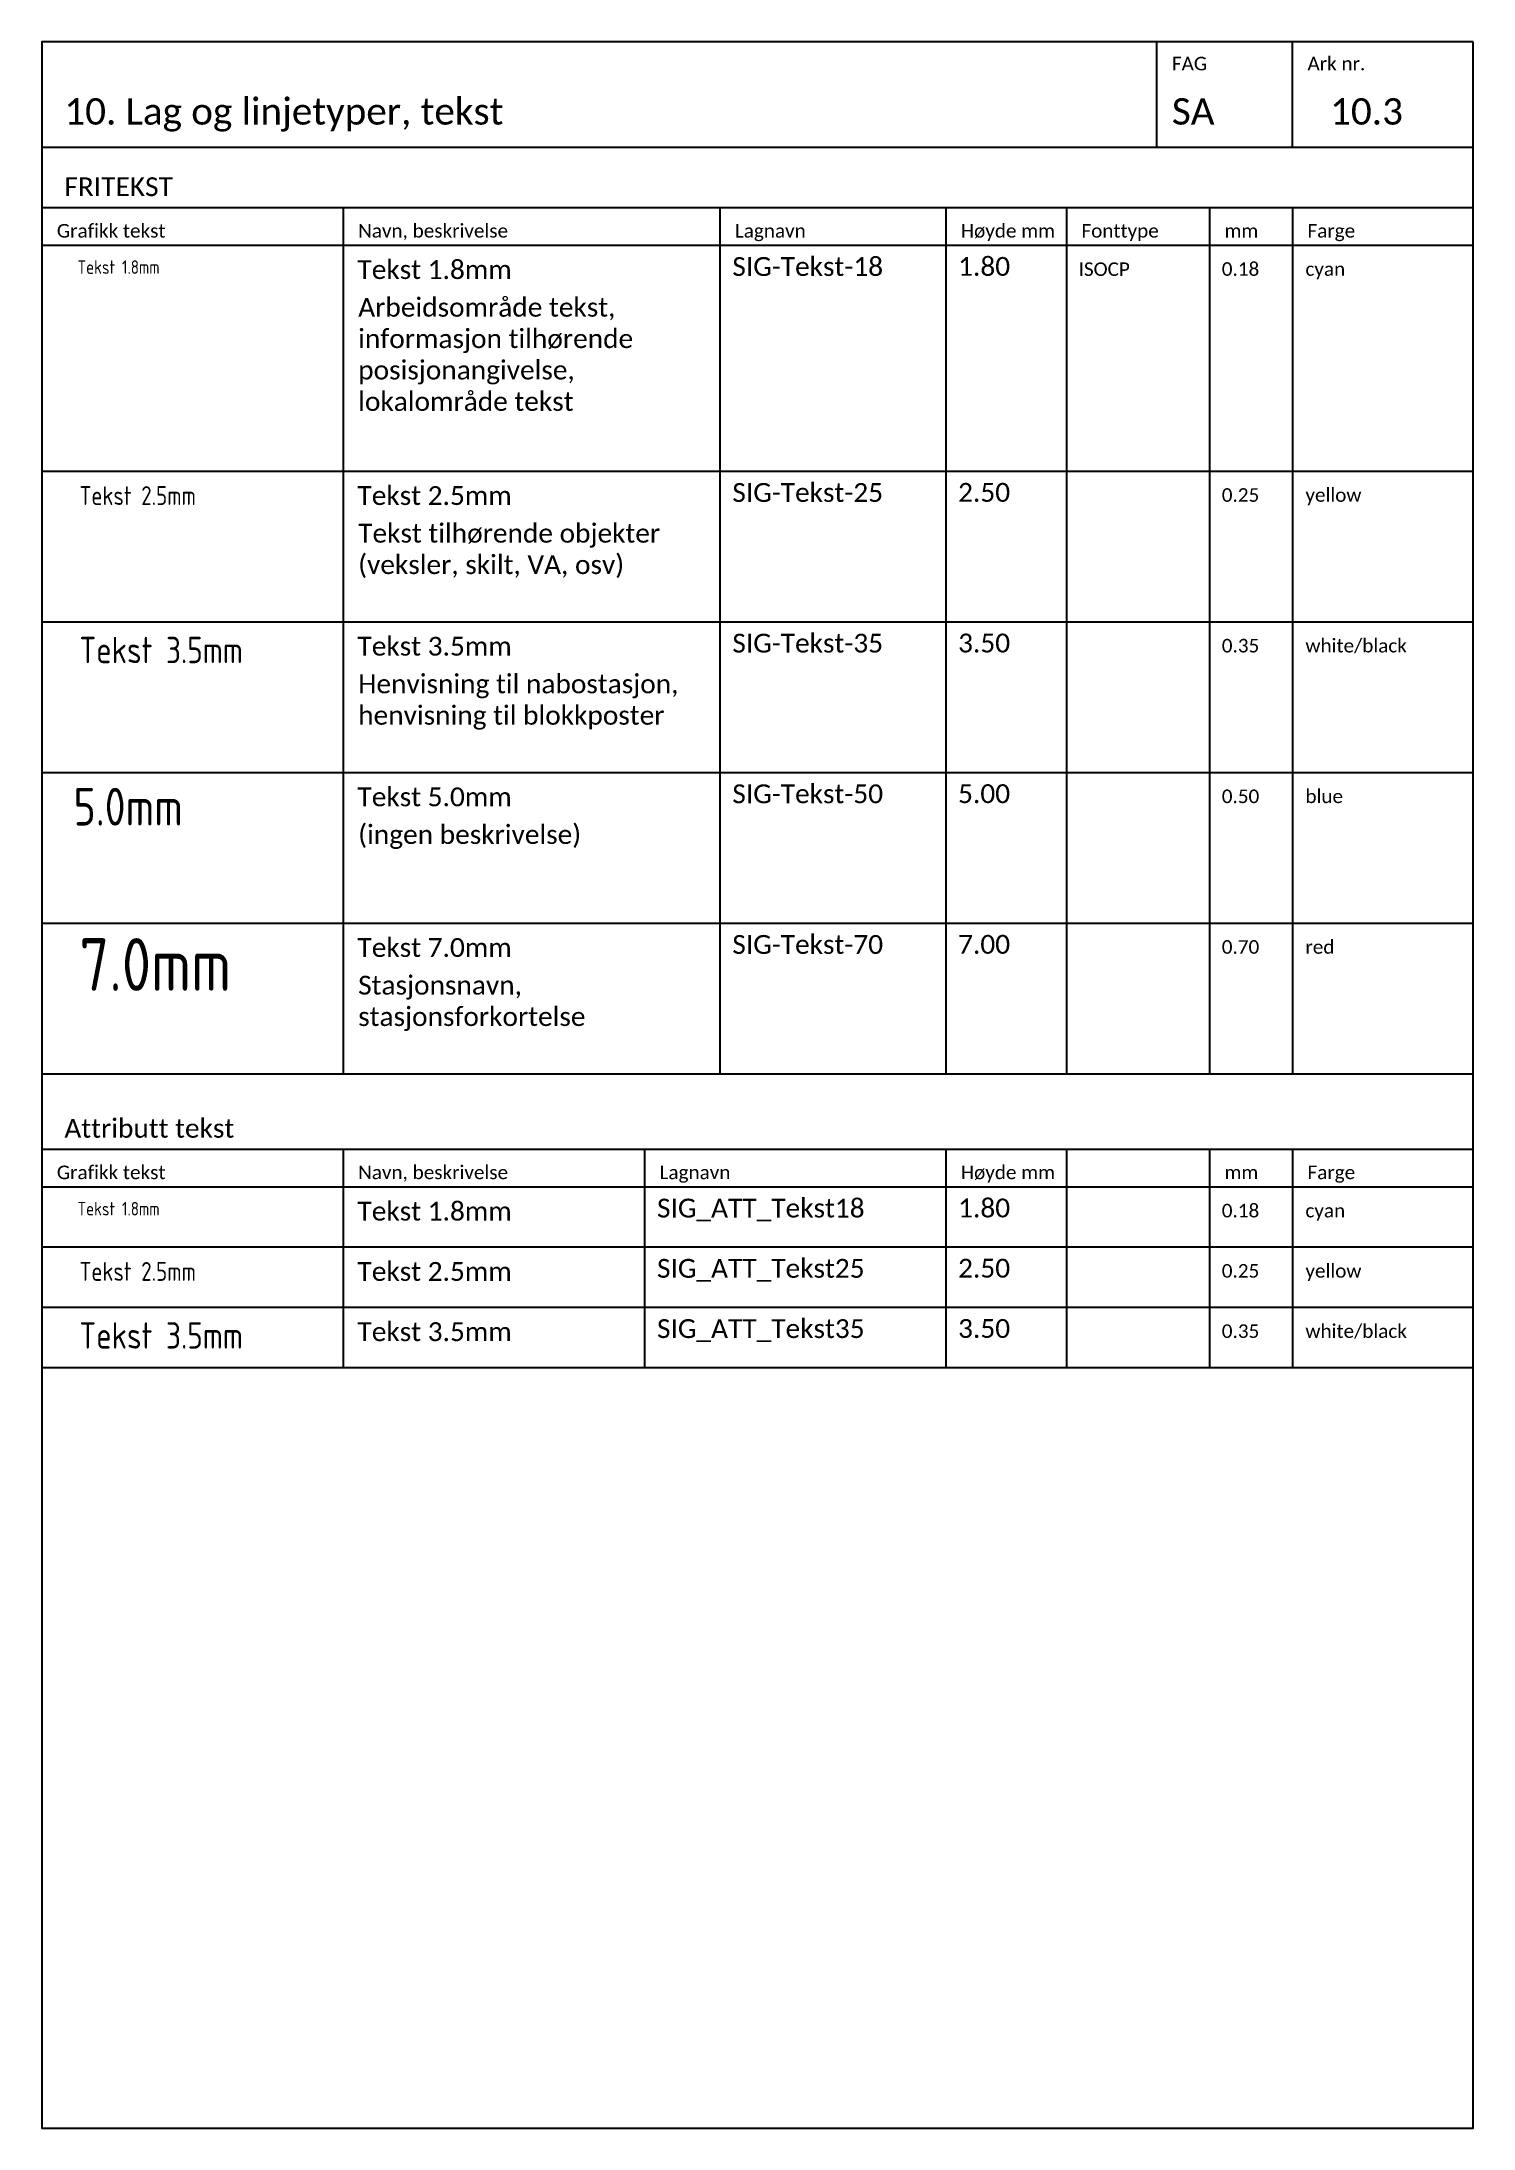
# Model space of a CAD drawing. Header units: millimetres. Extents: x -210 to 2500, y -2763 to 277.
# Drawn here: x 420 to 610, y -2763 to -2486 of the extents above; entities that cross this region are included whole.
import ezdxf

# ---------------------------------------------------------------- set-up
doc = ezdxf.new("R2010")
doc.units = ezdxf.units.MM
for name, color, linetype in [('RAMME', 5, 'Continuous'), ('RAMME SYMBOLER', 4, 'Continuous'), ('RAMME TEKST', 7, 'Continuous'), ('SIG-Tekst-18', 4, 'Continuous'), ('SIG-Tekst-25', 2, 'Continuous'), ('SIG-Tekst-35', 7, 'Continuous'), ('SIG-Tekst-50', 5, 'Continuous'), ('SIG-Tekst-70', 1, 'Continuous'), ('SIG_ATT_Tekst18', 4, 'Continuous'), ('SIG_ATT_Tekst25', 2, 'Continuous'), ('SIG_ATT_Tekst35', 7, 'Continuous')]:
    doc.layers.add(name, color=color, linetype=linetype)
doc.styles.add('Calibri', font='calibri.ttf')
doc.styles.add('ISOCP', font='isocp.shx', dxfattribs={"width": 0.9})

msp = doc.modelspace()

# ---------------------------------------------------------------- texts
at = {"layer": 'RAMME TEKST', "linetype": 'ByBlock', "style": 'Calibri'}
for s, height, p in [('FAG', 1.8, (570, -2489.8)), ('Ark nr.', 1.8, (588, -2489.8)), ('10. Lag og linjetyper, tekst', 3.5, (423, -2497)), ('SA', 3.5, (570, -2497)), ('10.3', 3.5, (591, -2497)), ('FRITEKST', 2.5, (423, -2506.5)), ('Grafikk tekst', 1.8, (422, -2512)), ('Navn, beskrivelse', 1.8, (462, -2512)), ('Lagnavn', 1.8, (512, -2512)), ('Høyde mm', 1.8, (542, -2512)), ('Fonttype', 1.8, (558, -2512)), ('mm', 1.8, (576.984, -2512)), ('Farge', 1.8, (588, -2512)), ('0.18', 1.8, (576.621, -2517.075)), ('ISOCP', 1.8, (557.619, -2517.092)), ('cyan', 1.8, (587.724, -2517.075)), ('0.25', 1.8, (576.621, -2547.075)), ('yellow', 1.8, (587.724, -2547.075)), ('0.35', 1.8, (576.621, -2567.075)), ('white/black', 1.8, (587.724, -2567.075)), ('0.50', 1.8, (576.621, -2587.075)), ('blue', 1.8, (587.724, -2587.075)), ('0.70', 1.8, (576.621, -2607.075)), ('red', 1.8, (587.724, -2607.075)), ('Attributt tekst', 2.5, (423, -2631.5)), ('Grafikk tekst', 1.8, (422, -2637)), ('Navn, beskrivelse', 1.8, (462, -2637)), ('Lagnavn', 1.8, (502, -2637)), ('Høyde mm', 1.8, (542, -2637)), ('mm', 1.8, (576.984, -2637)), ('Farge', 1.8, (588, -2637)), ('0.18', 1.8, (576.621, -2642.075)), ('cyan', 1.8, (587.724, -2642.075)), ('0.25', 1.8, (576.621, -2650.075)), ('yellow', 1.8, (587.724, -2650.075)), ('0.35', 1.8, (576.621, -2658.075)), ('white/black', 1.8, (587.724, -2658.075))]:
    msp.add_text(s, height=height, dxfattribs=at).set_placement(p)
at = {"layer": 'RAMME TEKST', "style": 'Calibri'}
for s, p in [('Tekst 1.8mm', (461.904, -2517.5)), ('SIG-Tekst-18', (511.663, -2517.092)), ('1.80', (541.621, -2517.075)), ('Tekst 2.5mm', (461.904, -2547.5)), ('SIG-Tekst-25', (511.663, -2547.092)), ('2.50', (541.621, -2547.075)), ('Tekst 3.5mm', (461.904, -2567.5)), ('SIG-Tekst-35', (511.663, -2567.092)), ('3.50', (541.621, -2567.075)), ('SIG-Tekst-50', (511.663, -2587.092)), ('Tekst 5.0mm', (461.904, -2587.5)), ('5.00', (541.621, -2587.075)), ('Tekst 7.0mm', (461.904, -2607.5)), ('SIG-Tekst-70', (511.663, -2607.092)), ('7.00', (541.621, -2607.075)), ('Tekst 1.8mm', (461.904, -2642.5)), ('SIG_ATT_Tekst18', (501.663, -2642.092)), ('1.80', (541.621, -2642.075)), ('Tekst 2.5mm', (461.904, -2650.5)), ('SIG_ATT_Tekst25', (501.663, -2650.092)), ('2.50', (541.621, -2650.075)), ('Tekst 3.5mm', (461.904, -2658.5)), ('SIG_ATT_Tekst35', (501.663, -2658.092)), ('3.50', (541.621, -2658.075))]:
    msp.add_text(s, height=2.5, dxfattribs=at).set_placement(p)
at = {"layer": 'RAMME TEKST', "linetype": 'ByBlock', "char_height": 2.5, "width": 46, "attachment_point": 1, "style": 'Calibri'}
for s, insert in [('Arbeidsområde tekst, informasjon tilhørende posisjonangivelse, lokalområde tekst', (462, -2520)), ('Tekst tilhørende objekter (veksler, skilt, VA, osv)', (462, -2550)), ('Henvisning til nabostasjon, henvisning til blokkposter', (462, -2570)), ('(ingen beskrivelse)', (462, -2590)), ('Stasjonsnavn, stasjonsforkortelse', (462, -2610))]:
    msp.add_mtext(s, dxfattribs=dict(at, insert=insert))
at = {"layer": 'SIG-Tekst-18', "style": 'ISOCP', "width": 0.9}
msp.add_text('Tekst 1.8mm', height=1.8, dxfattribs=at).set_placement((424.745, -2516.82))
at = {"layer": 'SIG-Tekst-25', "style": 'ISOCP', "width": 0.9}
msp.add_text('Tekst 2.5mm', height=2.5, dxfattribs=at).set_placement((425, -2547.5))
at = {"layer": 'SIG-Tekst-35', "style": 'ISOCP', "width": 0.9}
msp.add_text('Tekst 3.5mm', height=3.5, dxfattribs=at).set_placement((425, -2568.5))
at = {"layer": 'SIG-Tekst-50', "style": 'ISOCP', "width": 0.9}
msp.add_text('5.0mm', height=5, dxfattribs=at).set_placement((424.224, -2590.057))
at = {"layer": 'SIG-Tekst-70', "style": 'ISOCP', "width": 0.9}
msp.add_text('7.0mm', height=7, dxfattribs=at).set_placement((425, -2612))
at = {"layer": 'SIG_ATT_Tekst18', "style": 'ISOCP', "width": 0.9}
msp.add_text('Tekst 1.8mm', height=1.8, dxfattribs=at).set_placement((424.745, -2641.82))
at = {"layer": 'SIG_ATT_Tekst25', "style": 'ISOCP', "width": 0.9}
msp.add_text('Tekst 2.5mm', height=2.5, dxfattribs=at).set_placement((425, -2650.5))
at = {"layer": 'SIG_ATT_Tekst35', "style": 'ISOCP', "width": 0.9}
msp.add_text('Tekst 3.5mm', height=3.5, dxfattribs=at).set_placement((425, -2659.5))

# ---------------------------------------------------------------- linework, layer by layer
at = {"layer": 'RAMME'}
msp.add_lwpolyline([(610, -2486), (420, -2486), (420, -2763), (610, -2763)], close=True, dxfattribs=at)
msp.add_lwpolyline([(420, -2500), (610, -2500)], dxfattribs=at)
at = {"layer": 'RAMME SYMBOLER'}
for p, q in [((568, -2500), (568, -2486)), ((586, -2500), (586, -2486)), ((420, -2508), (610, -2508)), ((460, -2508), (460, -2623)), ((510, -2508), (510, -2623)), ((540, -2508), (540, -2623)), ((556, -2508), (556, -2623)), ((575, -2508), (575, -2623)), ((586, -2508), (586, -2623)), ((420, -2513), (610, -2513)), ((420, -2543), (610, -2543)), ((420, -2563), (610, -2563)), ((420, -2583), (610, -2583)), ((420, -2603), (610, -2603)), ((420, -2623), (610, -2623)), ((420, -2633), (610, -2633)), ((460, -2633), (460, -2662)), ((500, -2633), (500, -2662)), ((540, -2633), (540, -2662)), ((556, -2633), (556, -2662)), ((575, -2633), (575, -2662)), ((586, -2633), (586, -2662)), ((420, -2638), (610, -2638)), ((420, -2646), (610, -2646)), ((420, -2654), (610, -2654)), ((420, -2662), (610, -2662))]:
    msp.add_line(p, q, dxfattribs=at)

msp.set_redraw_order([(e.dxf.handle, doc.entitydb.next_handle()) for e in msp.query("TEXT MTEXT ATTDEF DIMENSION ARC_DIMENSION")])  # texts and dimensions are drawn at this point

doc.saveas('drawing.dxf')
